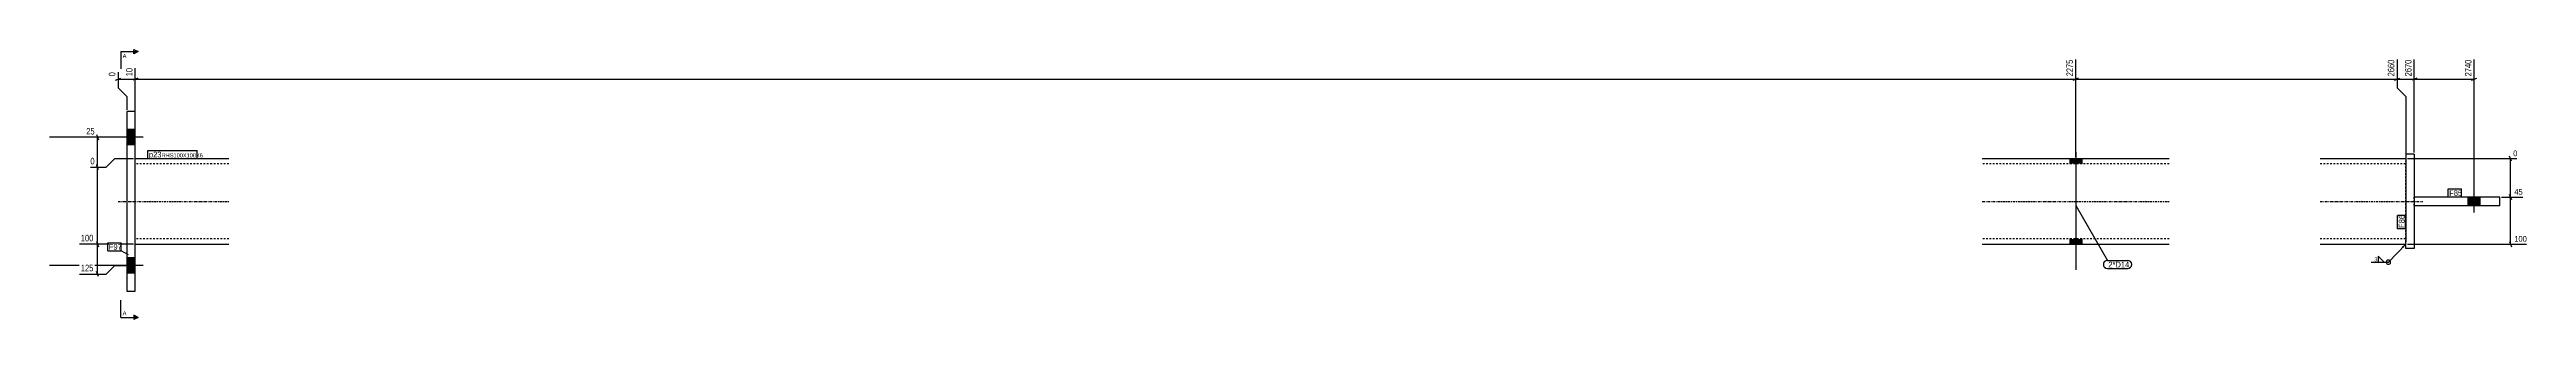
# Model space of a CAD drawing. Header units: millimetres. Extents: x 17 to 23879, y 5 to 976.
# Drawn here: x 20988 to 23879, y 5 to 321 of the extents above; entities that cross this region are included whole.
import ezdxf

# ---------------------------------------------------------------- set-up
doc = ezdxf.new("R2010")
doc.units = ezdxf.units.MM
doc.linetypes.add('DXK_LINE_DOT2', pattern=[3.9198, 1.9599, -1.9599])
doc.linetypes.add('DXK_LINE_DOT3', pattern=[5.9187, 2.979, -0.9799, 0.9799, -0.9799])
for name, color, linetype in [('MÅLSÆTNING', 7, 'Continuous'), ('STÅL', 7, 'Continuous'), ('TEKST', 7, 'Continuous')]:
    doc.layers.add(name, color=color, linetype=linetype)
doc.styles.add('Arial', font='ARIAL.TTF', dxfattribs={"height": 0.2})
doc.styles.add('Arial Narrow', font='ARIALN.TTF', dxfattribs={"height": 0.2})

msp = doc.modelspace()

# ---------------------------------------------------------------- hatches: boundary and pattern name
at = {"layer": 'STÅL', "linetype": 'Continuous'}
for points in [[(21088.2, 209), (21088.2, 227), (21078.2, 227), (21078.2, 209)], [(23360.2, 193), (23346.2, 193), (23346.2, 187), (23360.2, 187)], [(23360.2, 193), (23346.2, 193), (23346.2, 187), (23360.2, 187)], [(23825.4, 148), (23811.4, 148), (23811.4, 138), (23825.4, 138)], [(23825.4, 148), (23811.4, 148), (23811.4, 138), (23825.4, 138)], [(23360.2, 99), (23346.2, 99), (23346.2, 93), (23360.2, 93)], [(23360.2, 99), (23346.2, 99), (23346.2, 93), (23360.2, 93)], [(21088.2, 59), (21088.2, 77), (21078.2, 77), (21078.2, 59)]]:
    msp.add_hatch(color=96, dxfattribs=at).paths.add_polyline_path(points)
at = {"layer": 'TEKST', "linetype": 'Continuous'}
msp.add_hatch(color=3, dxfattribs=at).paths.add_polyline_path([(23734, 90.2), (23738.4, 93), (23735.8, 88.5)])

# ---------------------------------------------------------------- linework, layer by layer
at = {"layer": 'MÅLSÆTNING', "color": 7, "linetype": 'Continuous'}
for p, q in [((21068.2, 294.1), (21068.2, 275.8)), ((21088.2, 220), (21088.2, 298.9)), ((23353.2, 195), (23353.2, 308.7)), ((23728.4, 308.7), (23728.4, 275.8)), ((23748.4, 200), (23748.4, 308.7)), ((23748.4, 200), (23748.4, 308.7)), ((23818.4, 155), (23818.4, 308.7)), ((21065.2, 284.6), (21071.2, 287)), ((21068.2, 285.8), (21088.2, 285.8)), ((21068.2, 275.8), (21078.2, 265.8)), ((21078.2, 265.8), (21078.2, 250)), ((21091.2, 287), (21085.2, 284.6)), ((23350.2, 284.6), (23356.2, 287)), ((23725.4, 284.6), (23731.4, 287)), ((23728.4, 285.8), (23748.4, 285.8)), ((23728.4, 275.8), (23738.4, 265.8)), ((23738.4, 265.8), (23738.4, 195)), ((23738.4, 265.8), (23738.4, 195)), ((23751.4, 287), (23745.4, 284.6)), ((23751.4, 287), (23745.4, 284.6)), ((23748.4, 285.8), (23818.4, 285.8)), ((23815.4, 284.6), (23821.4, 287)), ((21076.2, 218), (21031, 218)), ((21043, 221), (21045.4, 215)), ((21044.2, 183), (21044.2, 218)), ((21035.9, 183), (21054.2, 183)), ((21035.9, 183), (21054.2, 183)), ((21045.4, 180), (21043, 186)), ((21045.4, 180), (21043, 186)), ((21044.2, 93), (21044.2, 183)), ((21054.2, 183), (21064.2, 193)), ((21054.2, 183), (21064.2, 193)), ((21064.2, 193), (21086.2, 193)), ((21064.2, 193), (21086.2, 193)), ((23740.4, 193), (23868.2, 193)), ((23862.1, 190), (23859.7, 196)), ((23850.4, 148), (23875, 148)), ((23862.1, 145), (23859.7, 151)), ((23860.9, 93), (23860.9, 148)), ((21086.2, 93), (21023.2, 93)), ((21086.2, 93), (21023.2, 93)), ((21043, 96), (21045.4, 90)), ((21043, 96), (21045.4, 90)), ((21044.2, 58), (21044.2, 93)), ((23740.4, 93), (23879.3, 93)), ((23859.7, 96), (23862.1, 90)), ((21023.2, 58), (21054.2, 58)), ((21045.4, 55), (21043, 61)), ((21054.2, 58), (21064.2, 68)), ((21064.2, 68), (21086.2, 68))]:
    msp.add_line(p, q, dxfattribs=at)
at = {"layer": 'STÅL', "color": 2, "linetype": 'Continuous'}
for p, q in [((21088.2, 248), (21078.2, 248)), ((21078.2, 248), (21078.2, 38)), ((21088.2, 38), (21088.2, 248)), ((21088.2, 193), (21197.4, 193)), ((23244.2, 193), (23462.2, 193)), ((23638.4, 193), (23738.4, 193)), ((23738.4, 198), (23738.4, 190.4)), ((23748.4, 198), (23738.4, 198)), ((23738.4, 190.4), (23738.4, 189.4)), ((23738.4, 189.4), (23738.4, 181)), ((23738.4, 181), (23738.4, 95.5)), ((23748.4, 198), (23748.4, 148)), ((23748.4, 148), (23748.4, 138)), ((23848.4, 148), (23748.4, 148)), ((23848.4, 138), (23848.4, 148)), ((23748.4, 138), (23848.4, 138)), ((23748.4, 138), (23748.4, 88)), ((21088.2, 93), (21197.4, 93)), ((23244.2, 93), (23462.2, 93)), ((23638.4, 93), (23738.4, 93)), ((23738.4, 88), (23738.4, 95.5)), ((23748.4, 88), (23738.4, 88)), ((21078.2, 38), (21088.2, 38))]:
    msp.add_line(p, q, dxfattribs=at)
at = {"layer": 'STÅL', "color": 96, "linetype": 'Continuous'}
for p, q in [((21097.4, 218), (20988.2, 218)), ((21088.2, 227), (21078.2, 227)), ((21088.2, 209), (21078.2, 209)), ((23346.2, 193), (23346.2, 187)), ((23346.2, 193), (23346.2, 187)), ((23353.2, 200.5), (23353.2, 63)), ((23353.2, 200.5), (23353.2, 63)), ((23360.2, 193), (23360.2, 187)), ((23360.2, 193), (23360.2, 187)), ((23818.4, 130), (23818.4, 178)), ((23818.4, 130), (23818.4, 178)), ((23811.4, 138), (23811.4, 148)), ((23811.4, 138), (23811.4, 148)), ((23825.4, 138), (23825.4, 148)), ((23825.4, 138), (23825.4, 148)), ((23346.2, 99), (23346.2, 93)), ((23346.2, 99), (23346.2, 93)), ((23360.2, 99), (23360.2, 93)), ((23360.2, 99), (23360.2, 93)), ((21097.4, 68), (20988.2, 68)), ((21088.2, 77), (21078.2, 77)), ((21088.2, 59), (21078.2, 59))]:
    msp.add_line(p, q, dxfattribs=at)
at = {"layer": 'STÅL', "color": 7, "linetype": 'DXK_LINE_DOT2'}
for p, q in [((21088.2, 93), (21088.2, 193)), ((21197.4, 187), (21088.2, 187)), ((23462.2, 187), (23244.2, 187)), ((23738.4, 187), (23638.4, 187)), ((23738.4, 193), (23738.4, 190.4)), ((23738.4, 95.5), (23738.4, 190.4)), ((23738.4, 185.6), (23738.4, 181)), ((23748.4, 138), (23748.4, 148)), ((21197.4, 99), (21088.2, 99)), ((23462.2, 99), (23244.2, 99)), ((23738.4, 99), (23638.4, 99)), ((23738.4, 99), (23738.4, 99.4)), ((23738.4, 93.9), (23738.4, 95.5)), ((23738.4, 93), (23738.4, 93.9))]:
    msp.add_line(p, q, dxfattribs=at)
at = {"layer": 'STÅL', "color": 7, "linetype": 'DXK_LINE_DOT3'}
for p, q in [((21068.2, 143), (21197.4, 143)), ((23244.2, 143), (23462.2, 143)), ((23638.4, 143), (23758.4, 143))]:
    msp.add_line(p, q, dxfattribs=at)

# ---------------------------------------------------------------- wipeouts: each hides what was drawn before it
at = {"color": 0}
for points in [[(23412.7, 65.7), (23412.7, 72.7), (23391.4, 72.7), (23391.4, 65.7)], [(23705.2, 72.5), (23705.2, 78.3), (23701.4, 78.3), (23701.4, 72.5)]]:
    msp.add_wipeout(points, dxfattribs=at).dxf.layer = 'TEKST'
at = {"color": 0, "linetype": 'Continuous'}
msp.add_wipeout([(21078, 9.8), (21078, 14.8), (21073.5, 14.8), (21073.5, 9.8)], dxfattribs=at).dxf.layer = 'TEKST'

# ---------------------------------------------------------------- next in the draw order: hatches: boundary and pattern name
at = {"layer": 'TEKST', "linetype": 'Continuous'}
msp.add_hatch(color=30, dxfattribs=at).paths.add_polyline_path([(21086.5, 7.3), (21086.5, 9.8), (21091.5, 7.3)])

# ---------------------------------------------------------------- next in the draw order: linework, layer by layer
at = {"layer": 'TEKST', "color": 3, "linetype": 'Continuous'}
for p, q in [((23738.4, 93), (23718.3, 71.9)), ((23698.3, 71.9), (23718.3, 71.9)), ((23713.4, 71.9), (23706.3, 79.1)), ((23706.3, 79.1), (23706.3, 71.9)), ((23706.3, 71.9), (23713.4, 71.9))]:
    msp.add_line(p, q, dxfattribs=at)
at = {"layer": 'TEKST', "color": 7, "linetype": 'Continuous'}
for q in [(21071.5, 27.3), (21091.5, 7.3)]:
    msp.add_line((21071.5, 7.3), q, dxfattribs=at)
at = {"layer": 'TEKST', "color": 30, "linetype": 'Continuous'}
for p, q in [((21091.5, 7.3), (21086.5, 9.8)), ((21086.5, 9.8), (21086.5, 4.8)), ((21091.5, 7.3), (21086.5, 4.8))]:
    msp.add_line(p, q, dxfattribs=at)
at = {"layer": 'TEKST', "color": 3, "linetype": 'Continuous'}
for start, end in [(90, 270), (270, 90)]:
    msp.add_arc((23718.3, 71.9), 2.5, start, end, dxfattribs=at)

# ---------------------------------------------------------------- next in the draw order: texts
at = {"layer": 'TEKST', "color": 3, "style": 'Arial Narrow'}
msp.add_text('3', height=4.77, dxfattribs=at).set_placement((23701.8, 72.9))
at = {"layer": 'TEKST', "color": 3, "linetype": 'Continuous', "style": 'Arial'}
msp.add_text('A', height=4.78, dxfattribs=at).set_placement((21073.5, 9.8))

# ---------------------------------------------------------------- next in the draw order: wipeouts: each hides what was drawn before it
at = {"color": 0, "linetype": 'Continuous'}
for points in [[(21086.6, 300.5), (21075.4, 300.5), (21075.4, 287.6), (21086.6, 287.6)], [(23746.8, 310.3), (23735.6, 310.3), (23735.6, 287.6), (23746.8, 287.6)], [(23816.8, 310.3), (23805.6, 310.3), (23805.6, 287.6), (23816.8, 287.6)], [(21042.4, 219.6), (21042.4, 230.8), (21029.4, 230.8), (21029.4, 219.6)], [(21042.4, 184.6), (21042.4, 195.8), (21034.3, 195.8), (21034.3, 184.6)], [(23875.1, 149.4), (23875.1, 159.2), (23863.8, 159.2), (23863.8, 149.4)], [(21040.9, 94.6), (21040.9, 105.8), (21023.1, 105.8), (21023.1, 94.6)], [(23879.4, 94.4), (23879.4, 104.2), (23863.8, 104.2), (23863.8, 94.4)], [(21040.9, 59.6), (21040.9, 70.8), (21023.1, 70.8), (21023.1, 59.6)]]:
    msp.add_wipeout(points, dxfattribs=at).dxf.layer = 'MÅLSÆTNING'
at = {"color": 0}
for points in [[(21117, 194.4), (21117, 201.4), (21104.2, 201.4), (21104.2, 194.4)], [(23802.4, 149.4), (23802.4, 156.4), (23789.2, 156.4), (23789.2, 149.4)], [(23737, 125.2), (23730, 125.2), (23730, 112), (23737, 112)], [(21070.6, 86.5), (21070.6, 93.5), (21057.4, 93.5), (21057.4, 86.5)], [(23412.7, 65.7), (23412.7, 72.7), (23391.4, 72.7), (23391.4, 65.7)]]:
    msp.add_wipeout(points, dxfattribs=at).dxf.layer = 'TEKST'

# ---------------------------------------------------------------- next in the draw order: linework, layer by layer
at = {"layer": 'MÅLSÆTNING', "color": 7, "linetype": 'Continuous'}
for p, q in [((21088.2, 220), (21088.2, 298.9)), ((23728.4, 308.7), (23728.4, 275.8)), ((21091.2, 287), (21085.2, 284.6)), ((21088.2, 285.8), (23353.2, 285.8)), ((23725.4, 284.6), (23731.4, 287)), ((23728.4, 275.8), (23738.4, 265.8)), ((23860.9, 148), (23860.9, 193)), ((23850.4, 148), (23875, 148)), ((23859.7, 151), (23862.1, 145))]:
    msp.add_line(p, q, dxfattribs=at)
at = {"layer": 'TEKST', "color": 7, "linetype": 'Continuous'}
for p, q in [((23353.2, 138), (23390.2, 73.9)), ((23390.2, 73.9), (23413.9, 73.9)), ((23390.2, 64.5), (23413.9, 64.5))]:
    msp.add_line(p, q, dxfattribs=at)
for centre, start, end in [((23390.2, 69.2), 90, 270), ((23413.9, 69.2), 270, 90)]:
    msp.add_arc(centre, 4.7, start, end, dxfattribs=at)

# ---------------------------------------------------------------- next in the draw order: texts
at = {"layer": 'MÅLSÆTNING', "color": 3, "linetype": 'Continuous', "style": 'Arial Narrow'}
for s, p in [('2670', (23745.2, 289.2)), ('2740', (23815.2, 289.2))]:
    msp.add_text(s, height=7.64, rotation=90.0002, dxfattribs=at).set_placement(p)
for s, height, p in [('25', 7.64, (21031, 221.2)), ('0', 7.64, (21035.9, 186.2)), ('45', 6.68, (23865.2, 150.8)), ('100', 7.64, (21024.7, 96.2)), ('100', 6.68, (23865.2, 95.8)), ('125', 7.64, (21024.7, 61.2))]:
    msp.add_text(s, height=height, dxfattribs=at).set_placement(p)
at = {"layer": 'TEKST', "color": 3, "style": 'Arial Narrow'}
msp.add_text('2*D14', height=6.68, dxfattribs=at).set_placement((23391.4, 65.7))

# ---------------------------------------------------------------- next in the draw order: wipeouts: each hides what was drawn before it
at = {"color": 0, "linetype": 'Continuous'}
msp.add_wipeout([(21066.6, 295.7), (21055.4, 295.7), (21055.4, 287.6), (21066.6, 287.6)], dxfattribs=at).dxf.layer = 'MÅLSÆTNING'
at = {"color": 0}
for points in [[(21117, 194.4), (21117, 201.4), (21104.2, 201.4), (21104.2, 194.4)], [(23802.4, 149.4), (23802.4, 156.4), (23789.2, 156.4), (23789.2, 149.4)], [(23737, 125.2), (23730, 125.2), (23730, 112), (23737, 112)], [(21070.6, 86.5), (21070.6, 93.5), (21057.4, 93.5), (21057.4, 86.5)]]:
    msp.add_wipeout(points, dxfattribs=at).dxf.layer = 'TEKST'

# ---------------------------------------------------------------- next in the draw order: linework, layer by layer
at = {"layer": 'TEKST', "color": 7, "linetype": 'Continuous'}
for p, q in [((21103, 193.2), (21103, 202.6)), ((23788, 157.6), (23803.6, 157.6)), ((23788, 148.2), (23788, 157.6)), ((23788, 148.2), (23803.6, 148.2)), ((23803.6, 148.2), (23803.6, 157.6)), ((23728.8, 110.8), (23728.8, 126.4)), ((23738.2, 126.4), (23728.8, 126.4)), ((23738.2, 110.8), (23738.2, 126.4)), ((21056.2, 94.7), (21071.8, 94.7)), ((21056.2, 85.3), (21056.2, 94.7)), ((21071.8, 85.3), (21071.8, 94.7)), ((23738.2, 110.8), (23728.8, 110.8)), ((21056.2, 85.3), (21071.8, 85.3)), ((21080.5, 80.3), (21071.8, 85.3))]:
    msp.add_line(p, q, dxfattribs=at)

# ---------------------------------------------------------------- next in the draw order: texts
at = {"layer": 'MÅLSÆTNING', "color": 3, "linetype": 'Continuous', "style": 'Arial Narrow'}
for s, p in [('0', (21065, 289.2)), ('10', (21085, 289.2))]:
    msp.add_text(s, height=7.64, rotation=90.0002, dxfattribs=at).set_placement(p)
at = {"layer": 'TEKST', "color": 3, "style": 'Arial Narrow'}
for s, p in [('F85', (23789.2, 149.4)), ('F97', (21057.4, 86.5))]:
    msp.add_text(s, height=6.68, dxfattribs=at).set_placement(p)
msp.add_text('F86', height=6.68, rotation=90.0002, dxfattribs=at).set_placement((23737, 112))

# ---------------------------------------------------------------- next in the draw order: wipeouts: each hides what was drawn before it
at = {"color": 0, "linetype": 'Continuous'}
for points in [[(23351.6, 310.3), (23340.4, 310.3), (23340.4, 287.6), (23351.6, 287.6)], [(23869.6, 194.4), (23869.6, 204.2), (23862.5, 204.2), (23862.5, 194.4)]]:
    msp.add_wipeout(points, dxfattribs=at).dxf.layer = 'MÅLSÆTNING'
at = {"color": 0}
msp.add_wipeout([(21159.3, 194.4), (21159.3, 199.4), (21119.1, 199.4), (21119.1, 194.4)], dxfattribs=at).dxf.layer = 'TEKST'

# ---------------------------------------------------------------- next in the draw order: linework, layer by layer
at = {"layer": 'MÅLSÆTNING', "color": 7, "linetype": 'Continuous'}
for p, q in [((23353.2, 195), (23353.2, 308.7)), ((23356.2, 287), (23350.2, 284.6)), ((23353.2, 285.8), (23728.4, 285.8))]:
    msp.add_line(p, q, dxfattribs=at)

# ---------------------------------------------------------------- next in the draw order: texts
at = {"layer": 'MÅLSÆTNING', "color": 3, "linetype": 'Continuous', "style": 'Arial Narrow'}
msp.add_text('2275', height=7.64, rotation=90.0002, dxfattribs=at).set_placement((23350, 289.2))
msp.add_text('0', height=6.68, dxfattribs=at).set_placement((23863.9, 195.8))

# ---------------------------------------------------------------- next in the draw order: wipeouts: each hides what was drawn before it
at = {"color": 0, "linetype": 'Continuous'}
msp.add_wipeout([(21078, 310.6), (21078, 315.6), (21073.5, 315.6), (21073.5, 310.6)], dxfattribs=at).dxf.layer = 'TEKST'
at = {"color": 0}
msp.add_wipeout([(21159.3, 194.4), (21159.3, 199.4), (21119.1, 199.4), (21119.1, 194.4)], dxfattribs=at).dxf.layer = 'TEKST'

# ---------------------------------------------------------------- next in the draw order: hatches: boundary and pattern name
at = {"layer": 'TEKST', "linetype": 'Continuous'}
msp.add_hatch(color=30, dxfattribs=at).paths.add_polyline_path([(21086.5, 315.6), (21086.5, 318.1), (21091.5, 318.1)])

# ---------------------------------------------------------------- next in the draw order: linework, layer by layer
at = {"layer": 'TEKST', "color": 7, "linetype": 'Continuous'}
for p, q in [((21071.5, 318.1), (21071.5, 298.1)), ((21071.5, 318.1), (21091.5, 318.1)), ((21103, 202.6), (21160.5, 202.6)), ((21160.5, 193.2), (21160.5, 202.6)), ((21103, 193.2), (21160.5, 193.2))]:
    msp.add_line(p, q, dxfattribs=at)
at = {"layer": 'TEKST', "color": 30, "linetype": 'Continuous'}
for p, q in [((21086.5, 315.6), (21086.5, 320.6)), ((21086.5, 320.6), (21091.5, 318.1)), ((21091.5, 318.1), (21086.5, 315.6))]:
    msp.add_line(p, q, dxfattribs=at)

# ---------------------------------------------------------------- next in the draw order: texts
at = {"layer": 'TEKST', "color": 3, "linetype": 'Continuous', "style": 'Arial'}
msp.add_text('A', height=4.78, dxfattribs=at).set_placement((21073.5, 310.6))
at = {"layer": 'TEKST', "color": 3, "style": 'Arial Narrow'}
for s, height, p in [('p23', 6.68, (21104.2, 194.4)), ('RHS100X100X6', 4.772, (21119.1, 194.4))]:
    msp.add_text(s, height=height, dxfattribs=at).set_placement(p)

# ---------------------------------------------------------------- next in the draw order: wipeouts: each hides what was drawn before it
at = {"color": 0, "linetype": 'Continuous'}
msp.add_wipeout([(23726.8, 310.3), (23715.6, 310.3), (23715.6, 287.6), (23726.8, 287.6)], dxfattribs=at).dxf.layer = 'MÅLSÆTNING'

# ---------------------------------------------------------------- next in the draw order: texts
at = {"layer": 'MÅLSÆTNING', "color": 3, "linetype": 'Continuous', "style": 'Arial Narrow'}
msp.add_text('2660', height=7.64, rotation=90.0002, dxfattribs=at).set_placement((23725.2, 289.2))

doc.saveas('drawing.dxf')
